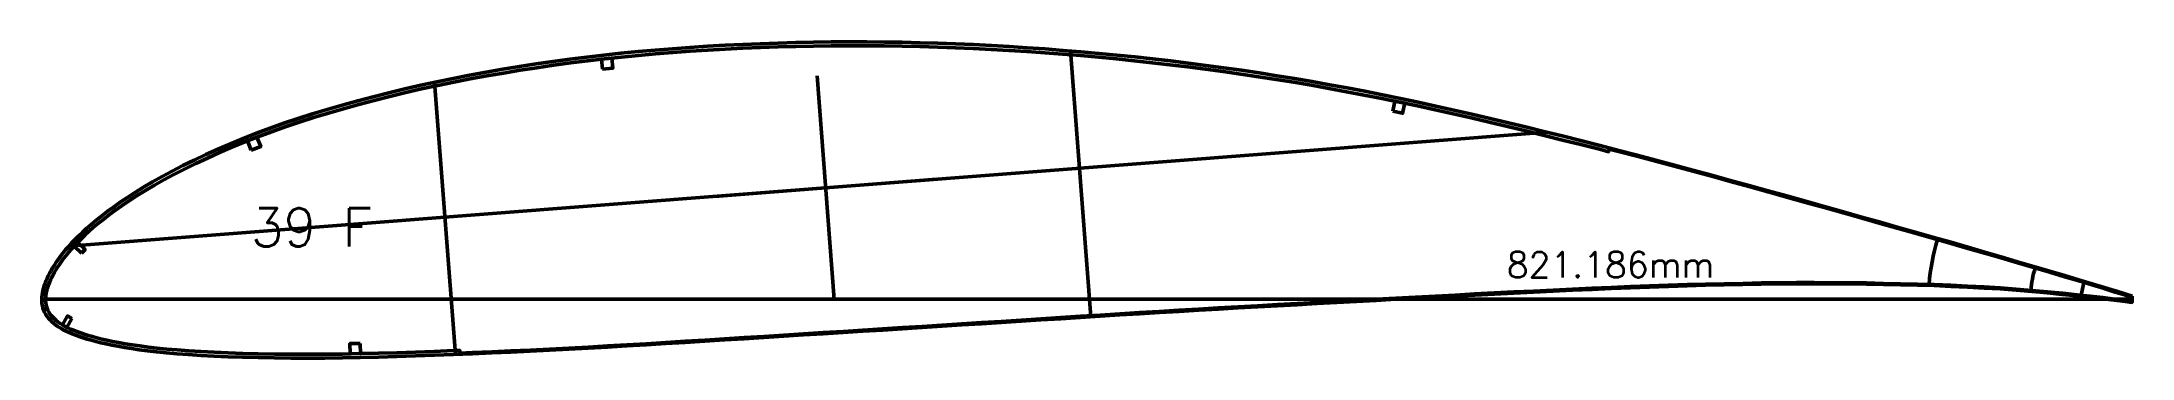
# Model space of a CAD drawing. Header units: metres. Extents: x -405 to 675, y -15418 to 133.
# Drawn here: x -308 to 513, y -7623 to -7499 of the extents above; entities that cross this region are included whole.
import ezdxf
from ezdxf.enums import TextEntityAlignment as Align

# ---------------------------------------------------------------- set-up
doc = ezdxf.new("R2010")
doc.units = ezdxf.units.M
for name, color, linetype, lineweight in [('FoilLayer', 7, 'Continuous', 50), ('RefFoilLayer', 7, 'Continuous', 50), ('StringerLayer', 7, 'Continuous', 50), ('SubLayer', 7, 'Continuous', 50), ('TextLayer', 7, 'Continuous', 50)]:
    doc.layers.add(name, color=color, linetype=linetype, lineweight=lineweight)
doc.styles.add('MSゴシック', font='romans')

msp = doc.modelspace()

# ---------------------------------------------------------------- texts
at = {"layer": 'TextLayer', "style": 'MSゴシック'}
msp.add_text('39 F', height=15, dxfattribs=at).set_placement((-225.83, -7579.28))
msp.add_text('821.186mm', height=10, dxfattribs=at).set_placement((349, -7594.45), align=Align.BOTTOM_RIGHT)

# ---------------------------------------------------------------- linework, layer by layer
at = {"layer": 'FoilLayer'}
msp.add_lwpolyline([(513.1, -7599.2), (510.59, -7598.39), (506.56, -7597.17), (502.19, -7595.82), (497.42, -7594.38), (492.22, -7592.84), (486.62, -7591.18), (480.7, -7589.42), (474.5, -7587.59), (468.13, -7585.7), (461.69, -7583.82), (455.2, -7581.98), (448.63, -7580.05), (441.97, -7578.1), (435.21, -7576.16), (428.33, -7574.2), (421.34, -7572.24), (414.21, -7570.23), (406.98, -7568.19), (399.65, -7566.14), (392.28, -7564.07), (384.89, -7562), (377.49, -7559.93), (370.09, -7557.88), (362.7, -7555.83), (355.31, -7553.8), (347.94, -7551.78), (340.6, -7549.79), (333.28, -7547.81), (325.99, -7545.87), (318.7, -7543.94), (311.43, -7542.04), (307.83, -7541.12), (307.57, -7542.13), (303.92, -7541.19), (296.69, -7539.35), (289.48, -7537.54), (282.27, -7535.76), (275.06, -7534), (267.86, -7532.28), (260.68, -7530.57), (253.54, -7528.9), (246.46, -7527.28), (239.43, -7525.71), (232.43, -7524.18), (225.46, -7522.71), (218.5, -7521.29), (211.56, -7519.92), (204.62, -7518.59), (197.7, -7517.31), (190.79, -7516.09), (183.88, -7514.91), (176.96, -7513.79), (170.02, -7512.71), (163.08, -7511.68), (156.13, -7510.69), (149.17, -7509.75), (142.2, -7508.86), (135.23, -7508.01), (128.24, -7507.21), (121.23, -7506.46), (114.2, -7505.75), (107.16, -7505.08), (100.12, -7504.45), (93.08, -7503.87), (86.05, -7503.33), (79.02, -7502.83), (72, -7502.38), (65, -7501.98), (57.99, -7501.63), (51, -7501.33), (44.01, -7501.07), (37.03, -7500.87), (30.05, -7500.71), (23.08, -7500.6), (16.12, -7500.55), (9.16, -7500.54), (2.19, -7500.59), (-4.77, -7500.68), (-11.73, -7500.82), (-18.68, -7501.01), (-25.61, -7501.25), (-32.54, -7501.54), (-39.44, -7501.89), (-46.34, -7502.28), (-53.21, -7502.72), (-60.05, -7503.2), (-66.84, -7503.74), (-73.58, -7504.33), (-80.28, -7504.98), (-86.95, -7505.7), (-93.61, -7506.48), (-100.26, -7507.32), (-106.89, -7508.22), (-113.5, -7509.18), (-120.08, -7510.2), (-126.63, -7511.27), (-133.14, -7512.4), (-139.61, -7513.59), (-146.03, -7514.84), (-152.41, -7516.15), (-158.73, -7517.52), (-164.99, -7518.94), (-171.2, -7520.44), (-177.35, -7522), (-183.45, -7523.61), (-189.48, -7525.27), (-195.38, -7526.97), (-201.16, -7528.72), (-206.82, -7530.52), (-212.35, -7532.38), (-217.77, -7534.3), (-223.07, -7536.27), (-228.25, -7538.3), (-233.29, -7540.37), (-238.18, -7542.48), (-242.91, -7544.62), (-247.48, -7546.78), (-251.86, -7548.94), (-256.04, -7551.08), (-259.99, -7553.2), (-263.71, -7555.28), (-267.19, -7557.33), (-270.45, -7559.34), (-273.49, -7561.3), (-276.32, -7563.2), (-278.95, -7565.05), (-281.38, -7566.82), (-283.62, -7568.54), (-285.69, -7570.19), (-287.6, -7571.79), (-289.35, -7573.35), (-290.98, -7574.85), (-292.48, -7576.3), (-293.87, -7577.7), (-295.15, -7579.05), (-296.33, -7580.36), (-297.43, -7581.63), (-298.43, -7582.85), (-299.36, -7584.05), (-300.22, -7585.21), (-301.01, -7586.33), (-301.73, -7587.42), (-302.39, -7588.48), (-303, -7589.53), (-303.57, -7590.54), (-304.07, -7591.5), (-304.52, -7592.43), (-304.91, -7593.38), (-305.28, -7594.31), (-305.59, -7595.18), (-305.85, -7596.01), (-306.05, -7596.86), (-306.21, -7597.69), (-306.33, -7598.5), (-306.41, -7599.27), (-306.44, -7600.05), (-306.44, -7600.76), (-306.39, -7601.47), (-306.27, -7602.19), (-306.1, -7602.9), (-305.85, -7603.62), (-305.55, -7604.34), (-305.18, -7605.04), (-304.74, -7605.72), (-304.24, -7606.39), (-303.66, -7607.05), (-303.01, -7607.7), (-302.3, -7608.33), (-301.53, -7608.94), (-300.69, -7609.53), (-299.79, -7610.1), (-298.81, -7610.65), (-297.76, -7611.18), (-296.63, -7611.7), (-295.43, -7612.2), (-294.14, -7612.7), (-292.76, -7613.19), (-291.3, -7613.68), (-289.74, -7614.17), (-288.08, -7614.66), (-286.31, -7615.14), (-284.41, -7615.61), (-282.37, -7616.07), (-280.16, -7616.52), (-277.78, -7616.98), (-275.22, -7617.44), (-272.45, -7617.9), (-269.46, -7618.34), (-266.22, -7618.77), (-262.71, -7619.17), (-258.88, -7619.54), (-254.73, -7619.9), (-250.24, -7620.23), (-245.42, -7620.55), (-240.27, -7620.82), (-234.79, -7621.05), (-229, -7621.23), (-222.91, -7621.38), (-216.59, -7621.49), (-210.08, -7621.57), (-203.45, -7621.61), (-196.72, -7621.58), (-189.86, -7621.49), (-182.86, -7621.35), (-175.73, -7621.17), (-168.5, -7620.97), (-161.18, -7620.72), (-153.76, -7620.45), (-146.28, -7620.17), (-143.77, -7620.07), (-143.73, -7621.12), (-138.72, -7620.92), (-131.19, -7620.61), (-123.67, -7620.28), (-116.14, -7619.92), (-108.56, -7619.54), (-100.96, -7619.14), (-93.34, -7618.74), (-85.73, -7618.32), (-78.12, -7617.89), (-70.51, -7617.44), (-62.86, -7616.96), (-55.17, -7616.48), (-47.47, -7616), (-39.75, -7615.53), (-32.02, -7615.05), (-24.28, -7614.56), (-16.51, -7614.06), (-8.74, -7613.57), (-0.97, -7613.08), (6.81, -7612.6), (14.58, -7612.11), (22.35, -7611.63), (30.12, -7611.14), (37.89, -7610.64), (45.66, -7610.14), (53.44, -7609.65), (61.21, -7609.17), (68.99, -7608.68), (76.76, -7608.19), (84.53, -7607.69), (92.3, -7607.19), (100.06, -7606.7), (107.81, -7606.21), (115.56, -7605.72), (123.3, -7605.25), (131.05, -7604.78), (138.78, -7604.31), (146.51, -7603.86), (154.23, -7603.41), (161.95, -7602.98), (169.69, -7602.55), (177.45, -7602.13), (185.21, -7601.71), (192.97, -7601.28), (200.74, -7600.84), (208.49, -7600.42), (216.25, -7600), (224, -7599.58), (231.76, -7599.17), (239.5, -7598.75), (247.23, -7598.34), (254.94, -7597.93), (262.64, -7597.54), (270.34, -7597.16), (278.05, -7596.79), (285.75, -7596.42), (293.41, -7596.05), (301.02, -7595.7), (308.58, -7595.37), (316.1, -7595.06), (323.59, -7594.77), (331.02, -7594.5), (338.36, -7594.26), (345.67, -7594.07), (352.96, -7593.91), (360.23, -7593.77), (367.43, -7593.63), (374.5, -7593.51), (381.43, -7593.46), (388.34, -7593.49), (395.25, -7593.53), (402.1, -7593.55), (408.85, -7593.62), (415.57, -7593.77), (422.28, -7593.92), (428.92, -7594.04), (435.46, -7594.21), (441.98, -7594.49), (448.54, -7594.82), (455.06, -7595.15), (461.43, -7595.51), (467.66, -7595.99), (473.87, -7596.54), (479.95, -7597.11), (485.84, -7597.67), (491.45, -7598.25), (496.75, -7598.83), (501.72, -7599.38), (506.35, -7599.92), (510.61, -7600.44), (513.24, -7600.78)], close=True, dxfattribs=at)
at = {"layer": 'RefFoilLayer'}
msp.add_lwpolyline([(513.24, -7598.77), (510.72, -7597.96), (506.69, -7596.74), (502.32, -7595.39), (497.55, -7593.95), (492.34, -7592.41), (486.75, -7590.75), (480.83, -7588.99), (474.63, -7587.16), (468.25, -7585.27), (461.81, -7583.39), (455.33, -7581.54), (448.75, -7579.62), (442.1, -7577.67), (435.33, -7575.73), (428.45, -7573.77), (421.46, -7571.8), (414.33, -7569.79), (407.1, -7567.76), (399.78, -7565.7), (392.4, -7563.64), (385.01, -7561.57), (377.61, -7559.5), (370.21, -7557.44), (362.82, -7555.4), (355.43, -7553.37), (348.06, -7551.35), (340.71, -7549.35), (333.4, -7547.38), (326.1, -7545.43), (318.81, -7543.51), (311.54, -7541.61), (304.29, -7539.74), (297.06, -7537.89), (289.84, -7536.08), (282.62, -7534.3), (275.41, -7532.54), (268.2, -7530.82), (261.02, -7529.11), (253.88, -7527.44), (246.79, -7525.81), (239.75, -7524.24), (232.74, -7522.72), (225.76, -7521.24), (218.79, -7519.82), (211.84, -7518.44), (204.9, -7517.11), (197.97, -7515.84), (191.04, -7514.61), (184.12, -7513.43), (177.19, -7512.31), (170.24, -7511.23), (163.29, -7510.19), (156.33, -7509.21), (149.36, -7508.26), (142.38, -7507.37), (135.4, -7506.52), (128.4, -7505.72), (121.38, -7504.97), (114.34, -7504.26), (107.3, -7503.58), (100.25, -7502.96), (93.2, -7502.37), (86.15, -7501.83), (79.12, -7501.33), (72.09, -7500.89), (65.07, -7500.48), (58.06, -7500.13), (51.05, -7499.83), (44.05, -7499.57), (37.06, -7499.37), (30.08, -7499.21), (23.09, -7499.1), (16.12, -7499.05), (9.15, -7499.04), (2.17, -7499.09), (-4.8, -7499.18), (-11.77, -7499.32), (-18.73, -7499.51), (-25.68, -7499.75), (-32.61, -7500.05), (-39.53, -7500.39), (-46.43, -7500.78), (-53.32, -7501.22), (-60.17, -7501.71), (-66.97, -7502.25), (-73.73, -7502.84), (-80.44, -7503.49), (-87.13, -7504.21), (-93.8, -7504.99), (-100.46, -7505.84), (-107.11, -7506.74), (-113.73, -7507.7), (-120.32, -7508.72), (-126.88, -7509.79), (-133.41, -7510.93), (-139.89, -7512.12), (-146.33, -7513.37), (-152.72, -7514.68), (-159.06, -7516.05), (-165.34, -7517.49), (-171.56, -7518.98), (-177.73, -7520.55), (-183.85, -7522.17), (-189.89, -7523.83), (-195.82, -7525.54), (-201.62, -7527.29), (-207.3, -7529.1), (-212.85, -7530.97), (-218.3, -7532.89), (-223.62, -7534.88), (-228.82, -7536.91), (-233.88, -7538.99), (-238.8, -7541.11), (-243.55, -7543.26), (-248.14, -7545.43), (-252.55, -7547.6), (-256.74, -7549.76), (-260.72, -7551.89), (-264.47, -7553.99), (-267.98, -7556.05), (-271.26, -7558.08), (-274.33, -7560.05), (-277.18, -7561.97), (-279.83, -7563.83), (-282.29, -7565.63), (-284.56, -7567.37), (-286.66, -7569.05), (-288.59, -7570.67), (-290.37, -7572.24), (-292.02, -7573.77), (-293.55, -7575.24), (-294.96, -7576.67), (-296.26, -7578.05), (-297.47, -7579.38), (-298.59, -7580.68), (-299.62, -7581.93), (-300.57, -7583.16), (-301.44, -7584.34), (-302.25, -7585.5), (-303, -7586.63), (-303.69, -7587.72), (-304.31, -7588.8), (-304.89, -7589.84), (-305.43, -7590.86), (-305.9, -7591.86), (-306.31, -7592.84), (-306.69, -7593.8), (-307.03, -7594.74), (-307.31, -7595.66), (-307.53, -7596.58), (-307.69, -7597.47), (-307.82, -7598.35), (-307.91, -7599.21), (-307.94, -7600.05), (-307.93, -7600.88), (-307.87, -7601.72), (-307.73, -7602.56), (-307.51, -7603.39), (-307.23, -7604.22), (-306.87, -7605.04), (-306.44, -7605.85), (-305.94, -7606.63), (-305.36, -7607.39), (-304.72, -7608.12), (-304, -7608.83), (-303.23, -7609.51), (-302.39, -7610.17), (-301.49, -7610.8), (-300.52, -7611.41), (-299.49, -7611.99), (-298.39, -7612.55), (-297.21, -7613.08), (-295.96, -7613.6), (-294.64, -7614.11), (-293.24, -7614.61), (-291.75, -7615.11), (-290.16, -7615.61), (-288.47, -7616.1), (-286.67, -7616.59), (-284.74, -7617.07), (-282.67, -7617.54), (-280.44, -7618), (-278.05, -7618.46), (-275.46, -7618.92), (-272.67, -7619.38), (-269.66, -7619.83), (-266.39, -7620.26), (-262.85, -7620.66), (-259.01, -7621.04), (-254.84, -7621.39), (-250.33, -7621.73), (-245.5, -7622.04), (-240.33, -7622.32), (-234.84, -7622.55), (-229.04, -7622.73), (-222.94, -7622.88), (-216.6, -7622.99), (-210.09, -7623.07), (-203.45, -7623.11), (-196.7, -7623.08), (-189.83, -7622.99), (-182.82, -7622.85), (-175.68, -7622.67), (-168.45, -7622.46), (-161.12, -7622.22), (-153.71, -7621.95), (-146.22, -7621.66), (-138.7, -7621.37), (-131.17, -7621.06), (-123.65, -7620.73), (-116.11, -7620.37), (-108.54, -7619.99), (-100.93, -7619.59), (-93.31, -7619.19), (-85.7, -7618.77), (-78.1, -7618.34), (-70.48, -7617.89), (-62.83, -7617.41), (-55.15, -7616.93), (-47.44, -7616.45), (-39.72, -7615.98), (-31.99, -7615.5), (-24.25, -7615.01), (-16.48, -7614.51), (-8.71, -7614.02), (-0.94, -7613.53), (6.84, -7613.05), (14.61, -7612.56), (22.38, -7612.08), (30.15, -7611.59), (37.92, -7611.09), (45.69, -7610.59), (53.47, -7610.1), (61.24, -7609.62), (69.02, -7609.13), (76.79, -7608.64), (84.56, -7608.14), (92.33, -7607.64), (100.09, -7607.15), (107.84, -7606.66), (115.59, -7606.17), (123.33, -7605.7), (131.07, -7605.23), (138.81, -7604.76), (146.54, -7604.31), (154.25, -7603.86), (161.98, -7603.43), (169.72, -7603), (177.48, -7602.58), (185.24, -7602.16), (193, -7601.73), (200.76, -7601.29), (208.52, -7600.87), (216.27, -7600.45), (224.03, -7600.03), (231.78, -7599.62), (239.53, -7599.2), (247.26, -7598.79), (254.97, -7598.38), (262.67, -7597.99), (270.37, -7597.61), (278.08, -7597.24), (285.77, -7596.87), (293.43, -7596.5), (301.04, -7596.15), (308.6, -7595.82), (316.12, -7595.51), (323.61, -7595.22), (331.03, -7594.94), (338.37, -7594.71), (345.68, -7594.52), (352.97, -7594.36), (360.24, -7594.22), (367.44, -7594.08), (374.5, -7593.96), (381.43, -7593.91), (388.34, -7593.94), (395.25, -7593.98), (402.09, -7594), (408.84, -7594.07), (415.56, -7594.22), (422.27, -7594.37), (428.9, -7594.49), (435.44, -7594.66), (441.95, -7594.94), (448.51, -7595.27), (455.04, -7595.6), (461.39, -7595.96), (467.62, -7596.44), (473.82, -7596.98), (479.91, -7597.55), (485.79, -7598.11), (491.4, -7598.69), (496.7, -7599.28), (501.67, -7599.83), (506.29, -7600.37), (510.55, -7600.88), (513.18, -7601.23)], close=True, dxfattribs=at)
at = {"layer": 'StringerLayer'}
for points in [[(-87.62, -7509.8), (-83.65, -7509.37), (-84.08, -7505.39), (-88.05, -7505.82), (-87.62, -7509.8)], [(222.73, -7526.23), (226.65, -7527.05), (227.47, -7523.14), (223.56, -7522.31), (222.73, -7526.23)], [(-225.68, -7541.59), (-221.96, -7540.13), (-223.42, -7536.41), (-227.14, -7537.87), (-225.68, -7541.59)], [(-292.32, -7581.88), (-290.95, -7580.43), (-293.85, -7577.68), (-295.23, -7579.13), (-292.32, -7581.88)], [(-296.16, -7607.55), (-297.91, -7606.57), (-299.87, -7610.05), (-298.13, -7611.04), (-296.16, -7607.55)], [(-182.88, -7617.35), (-186.88, -7617.43), (-186.8, -7621.43), (-182.8, -7621.35), (-182.88, -7617.35)]]:
    msp.add_lwpolyline(points, dxfattribs=at)
at = {"layer": 'SubLayer'}
for p, q in [((96.17, -7502.62), (104.19, -7606.89)), ((-3.38, -7512.43), (3.38, -7600.16)), ((-153.63, -7514.88), (-145.42, -7621.63)), ((283.39, -7534.49), (-297.28, -7579.17)), ((-43.54, -7559.64), (43.54, -7552.94)), ((-307.94, -7600), (513.24, -7600))]:
    msp.add_line(p, q, dxfattribs=at)
for radius, start, end in [(80, 162.99143, 175.81081), (40, 162.21204, 174.97309), (20, 160.93539, 175.56204)]:
    msp.add_arc((513.24, -7600), radius, start, end, dxfattribs=at)

msp.set_redraw_order([(e.dxf.handle, doc.entitydb.next_handle()) for e in msp.query("TEXT MTEXT ATTDEF DIMENSION ARC_DIMENSION")])  # texts and dimensions are drawn at this point

doc.saveas('drawing.dxf')
